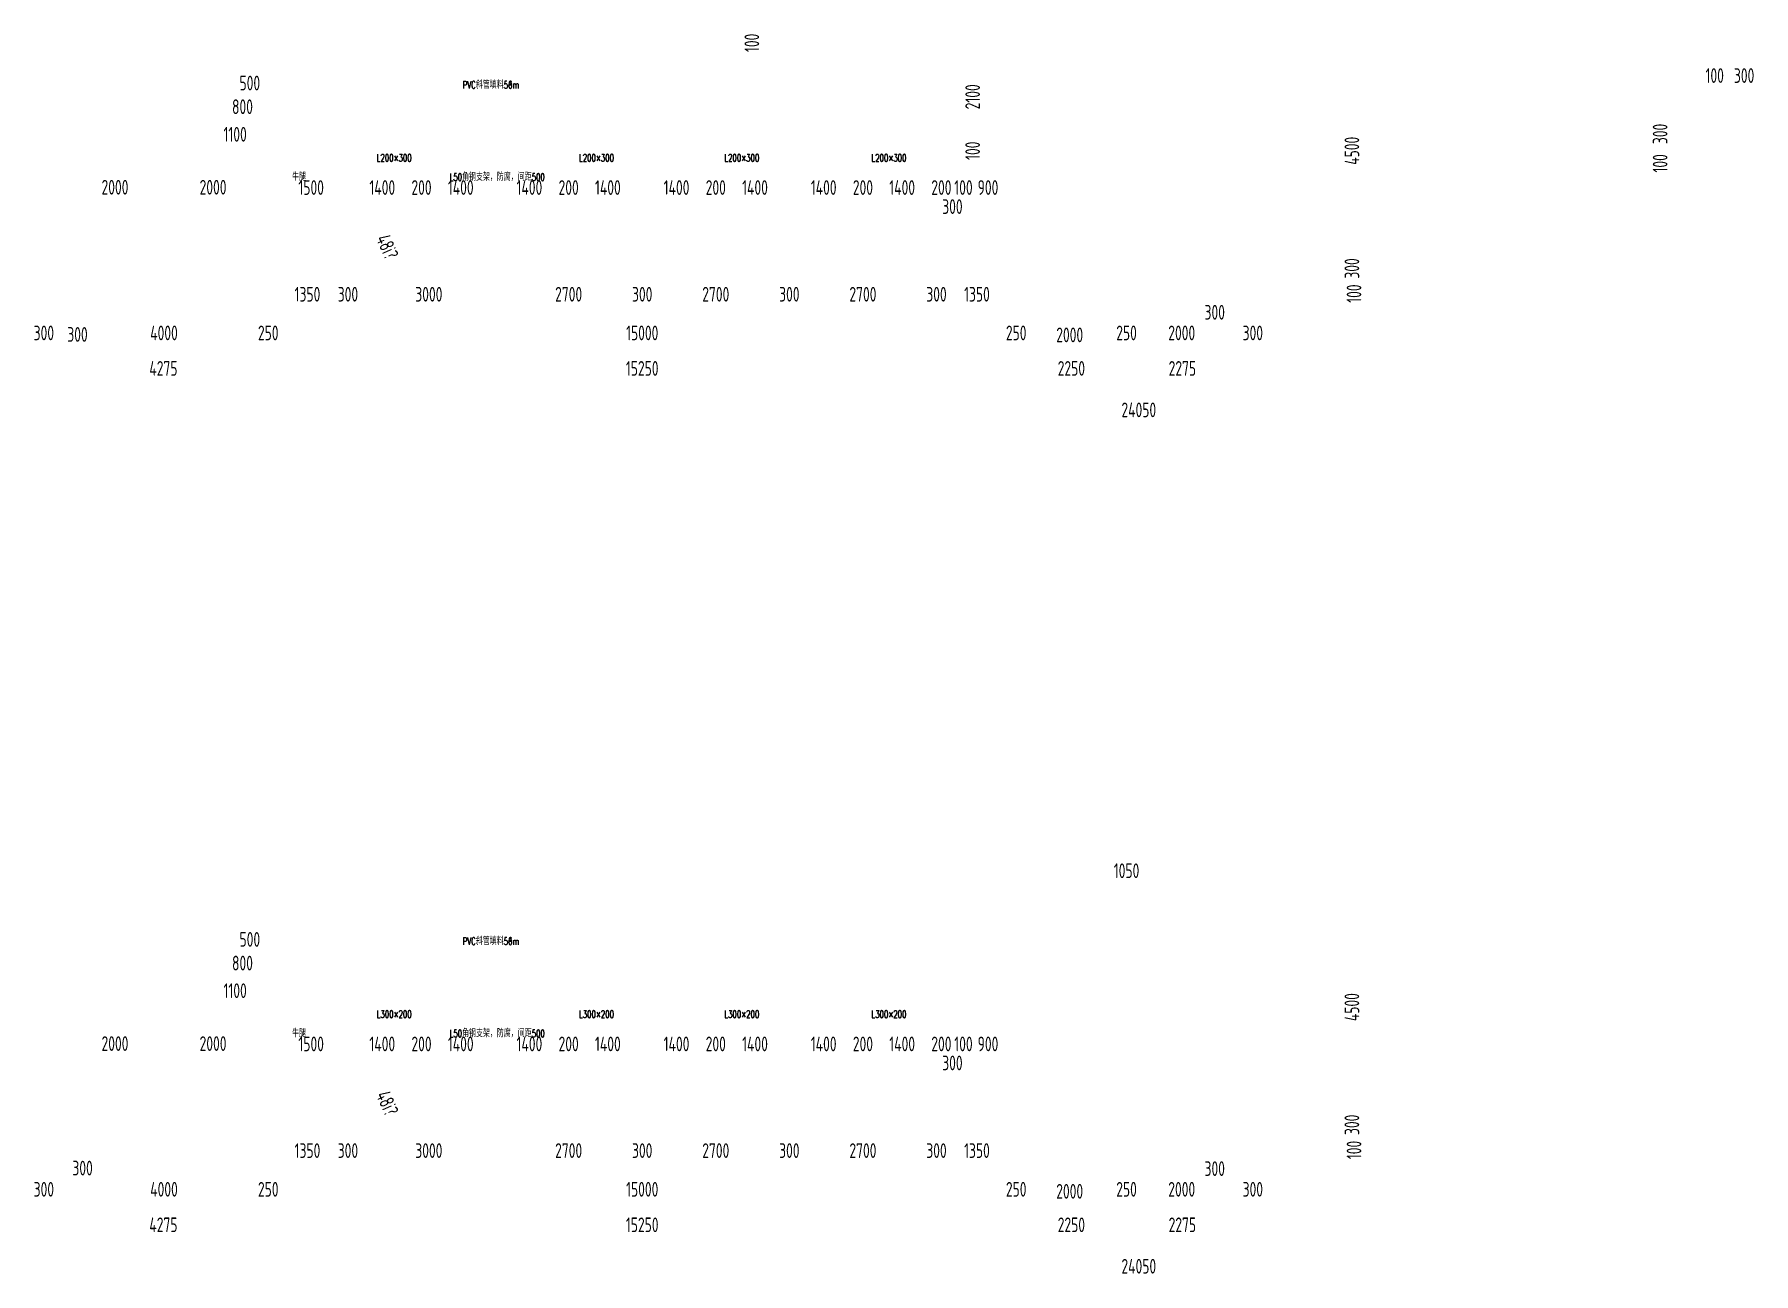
# Model space of a CAD drawing. Extents: x 838828 to 1489448, y 610351 to 848160.
# Drawn here: x 1329346 to 1364399, y 809284 to 834553 of the extents above; entities that cross this region are included whole.
import ezdxf

# ---------------------------------------------------------------- set-up
doc = ezdxf.new("R2010")
doc.units = 0
doc.header["$LTSCALE"] = 1000
doc.header["$MEASUREMENT"] = 0
doc.layers.add('HATCH', color=8, linetype='CONTINUOUS', lineweight=13)
doc.layers.add('标注', color=8, linetype='CONTINUOUS', lineweight=13)
doc.styles.add('BZ', font='simplex.shx', dxfattribs={"width": 0.8, "bigfont": 'hztxt.shx'})
doc.styles.add('TSSD_DIMENSION', font='tssdeng.shx', dxfattribs={"width": 0.7, "bigfont": 'tssdchn.shx'})

msp = doc.modelspace()

# ---------------------------------------------------------------- texts
at = {"layer": 'HATCH', "color": 7, "ltscale": 0.001, "char_height": 300, "attachment_point": 5, "style": 'TSSD_DIMENSION'}
for s, insert, rotation in [('\\A1;100', (1343974, 834380), 90), ('\\A1;2100', (1348476, 833280), 90), ('\\A1;300', (1362493, 832523), 90), ('\\A1;100', (1348476, 832180), 90), ('\\A1;4500', (1356209, 832180), 90), ('\\A1;100', (1362493, 831923), 90), ('\\A1;48¡?', (1336543, 830221), 294.0064), ('\\A1;300', (1356209, 829780), 90), ('\\A1;100', (1356252, 829267), 90), ('\\A1;4500', (1356209, 814718), 90), ('\\A1;48¡?', (1336543, 812758), 294.0064), ('\\A1;300', (1356209, 812318), 90), ('\\A1;100', (1356252, 811805), 90)]:
    msp.add_mtext(s, dxfattribs=dict(at, insert=insert, rotation=rotation))
for s, insert in [('\\A1;500', (1333739, 833561)), ('\\A1;100', (1363606, 833713)), ('\\A1;300', (1364206, 833713)), ('\\A1;800', (1333589, 833078)), ('\\A1;1100', (1333439, 832515)), ('\\A1;2000', (1330989, 831436)), ('\\A1;2000', (1332989, 831436)), ('\\A1;1500', (1334989, 831430)), ('\\A1;1400', (1336439, 831430)), ('\\A1;200', (1337239, 831430)), ('\\A1;1400', (1338039, 831430)), ('\\A1;1400', (1339439, 831430)), ('\\A1;200', (1340239, 831430)), ('\\A1;1400', (1341039, 831430)), ('\\A1;1400', (1342439, 831430)), ('\\A1;200', (1343239, 831430)), ('\\A1;1400', (1344039, 831430)), ('\\A1;1400', (1345439, 831430)), ('\\A1;200', (1346239, 831430)), ('\\A1;1400', (1347039, 831430)), ('\\A1;200', (1347839, 831430)), ('\\A1;100', (1348289, 831430)), ('\\A1;900', (1348789, 831430)), ('\\A1;300', (1348064, 831041)), ('\\A1;1350', (1334914, 829254)), ('\\A1;300', (1335739, 829254)), ('\\A1;3000', (1337389, 829254)), ('\\A1;2700', (1340239, 829254)), ('\\A1;300', (1341739, 829254)), ('\\A1;2700', (1343239, 829254)), ('\\A1;300', (1344739, 829254)), ('\\A1;2700', (1346239, 829254)), ('\\A1;300', (1347739, 829254)), ('\\A1;1350', (1348564, 829254)), ('\\A1;300', (1353412, 828886)), ('\\A1;300', (1329539, 828465)), ('\\A1;300', (1330225, 828435)), ('\\A1;4000', (1331989, 828465)), ('\\A1;250', (1334114, 828465)), ('\\A1;15000', (1341739, 828465)), ('\\A1;250', (1349364, 828465)), ('\\A1;2000', (1350455, 828425)), ('\\A1;250', (1351614, 828465)), ('\\A1;2000', (1352739, 828465)), ('\\A1;300', (1354189, 828465)), ('\\A1;4275', (1331977, 827742)), ('\\A1;15250', (1341739, 827742)), ('\\A1;2250', (1350489, 827742)), ('\\A1;2275', (1352752, 827742)), ('\\A1;24050', (1351864, 826896)), ('\\A1;1050', (1351614, 817499)), ('\\A1;500', (1333739, 816099)), ('\\A1;800', (1333589, 815616)), ('\\A1;1100', (1333439, 815053)), ('\\A1;2000', (1330989, 813974)), ('\\A1;2000', (1332989, 813974)), ('\\A1;1500', (1334989, 813967)), ('\\A1;1400', (1336439, 813967)), ('\\A1;200', (1337239, 813967)), ('\\A1;1400', (1338039, 813967)), ('\\A1;1400', (1339439, 813967)), ('\\A1;200', (1340239, 813967)), ('\\A1;1400', (1341039, 813967)), ('\\A1;1400', (1342439, 813967)), ('\\A1;200', (1343239, 813967)), ('\\A1;1400', (1344039, 813967)), ('\\A1;1400', (1345439, 813967)), ('\\A1;200', (1346239, 813967)), ('\\A1;1400', (1347039, 813967)), ('\\A1;200', (1347839, 813967)), ('\\A1;100', (1348289, 813967)), ('\\A1;900', (1348789, 813967)), ('\\A1;300', (1348064, 813579)), ('\\A1;1350', (1334914, 811792)), ('\\A1;300', (1335739, 811792)), ('\\A1;3000', (1337389, 811792)), ('\\A1;2700', (1340239, 811792)), ('\\A1;300', (1341739, 811792)), ('\\A1;2700', (1343239, 811792)), ('\\A1;300', (1344739, 811792)), ('\\A1;2700', (1346239, 811792)), ('\\A1;300', (1347739, 811792)), ('\\A1;1350', (1348564, 811792)), ('\\A1;300', (1330329, 811436)), ('\\A1;300', (1353412, 811424)), ('\\A1;300', (1329539, 811003)), ('\\A1;4000', (1331989, 811003)), ('\\A1;250', (1334114, 811003)), ('\\A1;15000', (1341739, 811003)), ('\\A1;250', (1349364, 811003)), ('\\A1;250', (1351614, 811003)), ('\\A1;2000', (1352739, 811003)), ('\\A1;300', (1354189, 811003)), ('\\A1;2000', (1350455, 810962)), ('\\A1;4275', (1331977, 810279)), ('\\A1;15250', (1341739, 810279)), ('\\A1;2250', (1350489, 810279)), ('\\A1;2275', (1352752, 810279)), ('\\A1;24050', (1351864, 809434))]:
    msp.add_mtext(s, dxfattribs=dict(at, insert=insert))
at = {"layer": '标注', "style": 'BZ', "width": 0.7}
for s, height, p in [('PVC斜管填料56m', 150, (1338077, 833448)), ('3', 75, (1339024, 833519)), ('L200×300', 150, (1336324, 831960)), ('L200×300', 150, (1340449, 831960)), ('L200×300', 150, (1343412, 831960)), ('L200×300', 150, (1346412, 831960)), ('牛腿', 150, (1334602, 831569)), ('L50角钢支架，防腐，间距500', 150, (1337810, 831569)), ('PVC斜管填料56m', 150, (1338077, 815986)), ('3', 75, (1339024, 816057)), ('L300×200', 150, (1336324, 814498)), ('L300×200', 150, (1340449, 814498)), ('L300×200', 150, (1343412, 814498)), ('L300×200', 150, (1346412, 814498)), ('牛腿', 150, (1334602, 814107)), ('L50角钢支架，防腐，间距500', 150, (1337810, 814107))]:
    msp.add_text(s, height=height, dxfattribs=at).set_placement(p)

doc.saveas('drawing.dxf')
